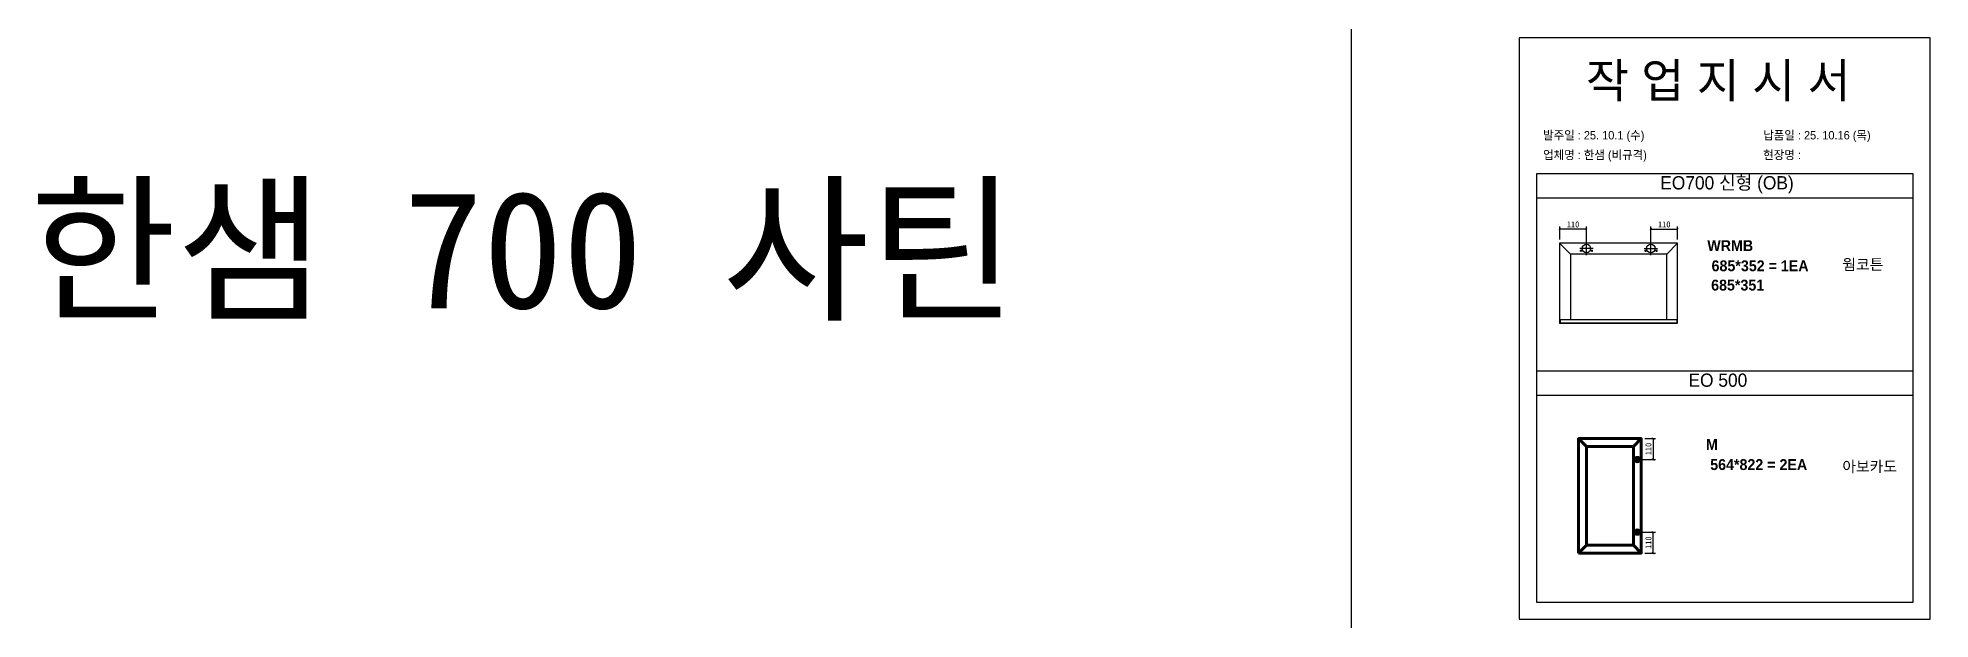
# Model space of a CAD drawing. Header units: millimetres. Extents: x -44117 to 256353, y -2095463 to 65325.
# Drawn here: x 104930 to 112666, y -363110 to -360734 of the extents above; entities that cross this region are included whole.
import ezdxf

# ---------------------------------------------------------------- set-up
doc = ezdxf.new("R2010")
doc.units = ezdxf.units.MM
doc.header["$LTSCALE"] = 10
doc.layers.add('Layer1', color=7, linetype='Continuous', lineweight=70)
doc.styles.add('MtX_Gulim', font='')
doc.styles.get('MtX_Gulim').set_extended_font_data('Gulim', bold=True)
doc.dimstyles.new('ISO-25', dxfattribs={"dimtxt": 2.5, "dimasz": 2.5, "dimexe": 1, "dimexo": 1, "dimtad": 1, "dimtxsty": 'Standard', "dimblk": 'ARCHTICK', "dimcen": 2.5, "dimadec": 0, "dimazin": 0, "dimtfac": 1, "dimtmove": 0, "dimatfit": 3, "dimfxl": 0, "dimarcsym": 0})

msp = doc.modelspace()

# ---------------------------------------------------------------- texts
at = {"linetype": 'Continuous', "style": 'MtX_Gulim'}
for s, height, p in [('WRMB', 44.508282, (111754.76189, -361605.82614)), ('685*352 = 1EA', 44.508282, (111772.24584, -361688.32505)), ('웜코튼', 44.508282, (112306.92766, -361683.04085)), ('M', 44.50828, (111749.2181, -362418.32951)), ('564*822 = 2EA', 44.508282, (111766.70205, -362500.82842)), ('아보카도', 44.508282, (112306.92766, -362508.93582))]:
    msp.add_text(s, height=height, dxfattribs=at).set_placement(p)
at = {"color": 242, "linetype": 'Continuous', "true_color": 0xcd2027, "style": 'MtX_Gulim'}
msp.add_text('685*351', height=44.508282, dxfattribs=at).set_placement((111770.58896, -361767.20629))
at = {"attachment_point": 1}
for s, width, gutter_width, heights, insert, char_height in [('{\\fGulim|b0|i0|c129|p50;작 업 지 시 서}', 3307.3198183, 12.5, [-155.84554], (111258.73204, -360838.47206), 140), ('\\pt11;{\\fGulim|b0|i0|c129|p50;발주일 : 25. 10.1 (수)}', 3307.3198183, 12.5, [34.50412], (111083.52268, -361115.19248), 34.3), ('{\\fGulim|b0|i0|c129|p50;납품일 : 25. 10.16 (목)}', 3307.3198183, 12.5, [37.67976], (111983.50066, -361115.19248), 34.3), ('{\\fGulim|b0|i0|c129|p50;업체명 : 한샘 (비규격)}', 3307.3198183, 12.5, [36.11279], (111083.52268, -361195.84866), 34.3), ('{\\fGulim|b0|i0|c129|p50;현장명 : }', 3307.3198183, 12.5, [-38.2735], (111983.50066, -361195.84866), 34.3), ('{\\f굴림|b0|i0|c129|p50;한샘} 700 {\\f굴림|b0|i0|c129|p50;사틴}', 5072.1082947, 2395.6482, [-533.35869], (104895.62473, -361360.17161), 479.1296392), ('{\\fGulim|b0|i0|c129|p50;EO700 신형 (OB)}', 5224.9748335, 19.74777, [57.05176], (111562.4741, -361299.61362), 54.1878762), ('{\\fGulim|b0|i0|c129|p50;EO 500}', 5224.9748335, 19.74777, [57.05176], (111677.88362, -362106.37965), 54.1878762)]:
    msp.add_mtext_dynamic_manual_height_columns(s, width=width, gutter_width=gutter_width, heights=heights, dxfattribs=dict(at, insert=insert, char_height=char_height))

# ---------------------------------------------------------------- blocks, each defined once
blk = doc.blocks.new('_ArchTick')
at = {"color": 0, "linetype": 'ByBlock', "const_width": 0.15}
blk.add_lwpolyline([(-0.5, -0.5), (0.5, 0.5)], dxfattribs=at)
blk = doc.blocks.new('*D3514')
at = {"color": 0, "lineweight": -2}
for p, q in [((111500.1, -362372), (111543, -362372)), ((111533, -362372), (111533, -362457.9)), ((111483.7, -362457.9), (111543, -362457.9))]:
    blk.add_line(p, q, dxfattribs=at)
at = {"layer": 'Defpoints', "color": 0}
for p in [(111485.1, -362372), (111468.7, -362457.9), (111533, -362457.9)]:
    blk.add_point(p, dxfattribs=at)
at = {"color": 0, "lineweight": -2, "xscale": 10, "yscale": 10, "zscale": 10}
for p, rotation in [((111533, -362372), 90), ((111533, -362457.9), 270)]:
    blk.add_blockref('_ArchTick', p, dxfattribs=dict(at, rotation=rotation))
at = {"color": 0, "insert": (111514.2, -362414.9), "char_height": 25, "attachment_point": 5, "rotation": 90}
blk.add_mtext('110', dxfattribs=at)
blk = doc.blocks.new('*D3515')
at = {"color": 0, "lineweight": -2}
for p, q in [((111483.7, -362754.7), (111543, -362754.7)), ((111533, -362840.5), (111533, -362754.7)), ((111500.1, -362840.5), (111543, -362840.5))]:
    blk.add_line(p, q, dxfattribs=at)
at = {"layer": 'Defpoints', "color": 0}
for p in [(111468.7, -362754.7), (111533, -362754.7), (111485.1, -362840.5)]:
    blk.add_point(p, dxfattribs=at)
at = {"color": 0, "lineweight": -2, "xscale": 10, "yscale": 10, "zscale": 10}
for p, rotation in [((111533, -362754.7), 90), ((111533, -362840.5), 270)]:
    blk.add_blockref('_ArchTick', p, dxfattribs=dict(at, rotation=rotation))
at = {"color": 0, "insert": (111514.2, -362797.6), "char_height": 25, "attachment_point": 5, "rotation": 90}
blk.add_mtext('110', dxfattribs=at)
blk = doc.blocks.new('*D3516')
at = {"color": 0, "lineweight": -2}
for p, q in [((111151.4, -361558.1), (111151.4, -361505.7)), ((111260.4, -361515.7), (111151.4, -361515.7)), ((111260.4, -361580.1), (111260.4, -361505.7))]:
    blk.add_line(p, q, dxfattribs=at)
at = {"layer": 'Defpoints', "color": 0}
for p in [(111151.4, -361515.7), (111151.4, -361573.1), (111260.4, -361595.1)]:
    blk.add_point(p, dxfattribs=at)
at = {"color": 0, "lineweight": -2, "xscale": 10, "yscale": 10, "zscale": 10, "rotation": 180}
blk.add_blockref('_ArchTick', (111151.4, -361515.7), dxfattribs=at)
at = {"color": 0, "lineweight": -2, "xscale": 10, "yscale": 10, "zscale": 10}
blk.add_blockref('_ArchTick', (111260.4, -361515.7), dxfattribs=at)
at = {"color": 0, "insert": (111205.9, -361497), "char_height": 25, "attachment_point": 5}
blk.add_mtext('110', dxfattribs=at)
blk = doc.blocks.new('*D3517')
at = {"color": 0, "lineweight": -2}
for p, q in [((111524.2, -361580.1), (111524.2, -361505.7)), ((111524.2, -361515.7), (111633.2, -361515.7)), ((111633.2, -361558.1), (111633.2, -361505.7))]:
    blk.add_line(p, q, dxfattribs=at)
at = {"layer": 'Defpoints', "color": 0}
for p in [(111633.2, -361515.7), (111524.2, -361595.1), (111633.2, -361573.1)]:
    blk.add_point(p, dxfattribs=at)
at = {"color": 0, "lineweight": -2, "xscale": 10, "yscale": 10, "zscale": 10, "rotation": 180}
blk.add_blockref('_ArchTick', (111524.2, -361515.7), dxfattribs=at)
at = {"color": 0, "lineweight": -2, "xscale": 10, "yscale": 10, "zscale": 10}
blk.add_blockref('_ArchTick', (111633.2, -361515.7), dxfattribs=at)
at = {"color": 0, "insert": (111578.7, -361497), "char_height": 25, "attachment_point": 5}
blk.add_mtext('110', dxfattribs=at)

# ---------------------------------------------------------------- dimensions: what is measured, and where the dimension line sits
for base, p1, p2, picture, middle in [((111151.44494, -361515.72796), (111260.44496, -361595.0933), (111151.44494, -361573.0933), '*D3516', (111205.94495, -361496.97796)), ((111633.17191, -361515.72796), (111524.17192, -361595.0933), (111633.17191, -361573.0933), '*D3517', (111578.67192, -361496.97796))]:
    dim = msp.add_linear_dim(base=base, p1=p1, p2=p2, text='110', dimstyle='ISO-25', override={"dimscale": 10, "dimasz": 1, "dimexo": 1.5, "dimtxsty": 'Standard'})
    dim.commit()
    dim.dimension.update_dxf_attribs({"geometry": picture, "text_midpoint": middle})
for base, p1, p2, angle, picture, middle in [((111532.97794, -362457.87618), (111485.12164, -362372.00594), (111468.7466, -362457.87618), 90, '*D3514', (111514.22794, -362414.94106)), ((111532.97794, -362754.67321), (111485.12164, -362840.54346), (111468.7466, -362754.67321), 270, '*D3515', (111514.22794, -362797.60833))]:
    dim = msp.add_linear_dim(base=base, p1=p1, p2=p2, angle=angle, text='110', dimstyle='ISO-25', override={"dimscale": 10, "dimasz": 1, "dimexo": 1.5, "dimtxsty": 'Standard'})
    dim.commit()
    dim.dimension.update_dxf_attribs({"geometry": picture, "text_midpoint": middle})

# ---------------------------------------------------------------- linework, layer by layer
for p, q in [((112595.92543, -361289.47927), (111055.92543, -361289.47927)), ((112595.92543, -361389.47927), (111055.92543, -361389.47927)), ((111150.94494, -361573.5933), (111150.94494, -361899.5933)), ((111195.44494, -361618.0933), (111151.09139, -361573.23975)), ((111633.17191, -361573.0933), (111151.44494, -361573.0933)), ((111287.71761, -361595.0933), (111233.17231, -361595.0933)), ((111260.44495, -361622.36595), (111260.44495, -361567.82065)), ((111496.89926, -361595.0933), (111551.44456, -361595.0933)), ((111524.17192, -361622.36595), (111524.17192, -361567.82065)), ((111589.17191, -361618.0933), (111633.52546, -361573.23975)), ((111633.67191, -361899.5933), (111633.67191, -361573.5933)), ((111195.44494, -361618.0933), (111195.44494, -361886.0933)), ((111589.17191, -361618.0933), (111195.44494, -361618.0933)), ((111241.94496, -361605.0933), (111233.94496, -361605.0933)), ((111237.94496, -361601.0933), (111237.94496, -361609.0933)), ((111286.94496, -361605.0933), (111278.94496, -361605.0933)), ((111282.94496, -361601.0933), (111282.94496, -361609.0933)), ((111505.67192, -361605.0933), (111497.67192, -361605.0933)), ((111501.67192, -361601.0933), (111501.67192, -361609.0933)), ((111550.67192, -361605.0933), (111542.67192, -361605.0933)), ((111546.67192, -361601.0933), (111546.67192, -361609.0933)), ((111589.17191, -361885.0933), (111589.17191, -361618.0933)), ((111150.94494, -361885.0933), (111633.67191, -361885.0933)), ((111150.94494, -361898.6933), (111633.67191, -361898.6933)), ((111151.44494, -361900.0933), (111633.17191, -361900.0933)), ((111153.44494, -361885.0933), (111153.44494, -361900.0933)), ((111631.17191, -361900.0933), (111631.17191, -361885.0933)), ((112595.92543, -362096.2453), (111055.92543, -362096.2453)), ((112595.92543, -362196.2453), (111055.92543, -362196.2453))]:
    msp.add_line(p, q)
at = {"color": 1}
for p in [(110300.49669, 21924.9366), (110300.49669, 14161.07811), (110300.49669, 18584.38997), (110300.49669, 10820.53148), (110300.49669, 18627.87121), (110300.49669, 10864.01272), (110300.49669, 15287.32457), (110300.49669, 7523.46608), (110300.49669, 3746.75115), (110300.49669, 21924.9366), (110300.49669, 14161.07811), (110300.49669, 18584.38997), (110300.49669, 10820.53148), (110300.49669, 18627.87121), (110300.49669, 10864.01272), (110300.49669, 15287.32457), (110300.49669, 7523.46608), (110300.49669, 3746.75115), (110300.49669, 21924.9366), (110300.49669, 14161.07811), (110300.49669, 18584.38997), (110300.49669, 10820.53148), (110300.49669, 18627.87121), (110300.49669, 10864.01272), (110300.49669, 15287.32457), (110300.49669, 7523.46608), (110300.49669, 3746.75115), (110300.49669, 21924.9366), (110300.49669, 14161.07811), (110300.49669, 18584.38997), (110300.49669, 10820.53148), (110300.49669, 18627.87121), (110300.49669, 10864.01272), (110300.49669, 15287.32457), (110300.49669, 7523.46608), (110300.49669, 3746.75115), (110300.49669, 21924.9366), (110300.49669, 14161.07811), (110300.49669, 18584.38997), (110300.49669, 10820.53148), (110300.49669, 18627.87121), (110300.49669, 10864.01272), (110300.49669, 15287.32457), (110300.49669, 7523.46608), (110300.49669, 3746.75115), (110300.49669, 21924.9366), (110300.49669, 14161.07811), (110300.49669, 18584.38997), (110300.49669, 10820.53148), (110300.49669, 18627.87121), (110300.49669, 10864.01272), (110300.49669, 15287.32457), (110300.49669, 7523.46608), (110300.49669, 3746.75115), (110300.49669, 21924.9366), (110300.49669, 14161.07811), (110300.49669, 18584.38997), (110300.49669, 10820.53148), (110300.49669, 18627.87121), (110300.49669, 10864.01272), (110300.49669, 15287.32457), (110300.49669, 7523.46608), (110300.49669, 3746.75115), (110300.49669, 21924.9366), (110300.49669, 14161.07811), (110300.49669, 18584.38997), (110300.49669, 10820.53148), (110300.49669, 18627.87121), (110300.49669, 10864.01272), (110300.49669, 15287.32457), (110300.49669, 7523.46608), (110300.49669, 3746.75115), (110300.49669, 21924.9366), (110300.49669, 14161.07811), (110300.49669, 18584.38997), (110300.49669, 10820.53148), (110300.49669, 18627.87121), (110300.49669, 10864.01272), (110300.49669, 15287.32457), (110300.49669, 7523.46608), (110300.49669, 3746.75115), (110300.49669, 21924.9366), (110300.49669, 14161.07811), (110300.49669, 18584.38997), (110300.49669, 10820.53148), (110300.49669, 18627.87121), (110300.49669, 10864.01272), (110300.49669, 15287.32457), (110300.49669, 7523.46608), (110300.49669, 3746.75115), (110300.49669, 12702.87182), (110300.49669, 4939.01333), (110300.49669, 9362.32519), (110300.49669, 1598.4667), (110300.49669, 9405.80642), (110300.49669, 1641.94794), (110300.49669, 6065.25979), (110300.49669, -1698.5987), (110300.49669, -5475.31363), (110300.49669, 12702.87182), (110300.49669, 4939.01333), (110300.49669, 9362.32519), (110300.49669, 1598.4667), (110300.49669, 9405.80642), (110300.49669, 1641.94794), (110300.49669, 6065.25979), (110300.49669, -1698.5987), (110300.49669, -5475.31363), (110300.49669, 12702.87182), (110300.49669, 4939.01333), (110300.49669, 9362.32519), (110300.49669, 1598.4667), (110300.49669, 9405.80642), (110300.49669, 1641.94794), (110300.49669, 6065.25979), (110300.49669, -1698.5987), (110300.49669, -5475.31363), (110300.49669, 12702.87182), (110300.49669, 4939.01333), (110300.49669, 9362.32519), (110300.49669, 1598.4667), (110300.49669, 9405.80642), (110300.49669, 1641.94794), (110300.49669, 6065.25979), (110300.49669, -1698.5987), (110300.49669, -5475.31363), (110300.49669, 12702.87182), (110300.49669, 4939.01333), (110300.49669, 9362.32519), (110300.49669, 1598.4667), (110300.49669, 9405.80642), (110300.49669, 1641.94794), (110300.49669, 6065.25979), (110300.49669, -1698.5987), (110300.49669, -5475.31363)]:
    msp.add_xline(p, (0, 1), dxfattribs=at)
msp.add_lwpolyline([(110985.92543, -363110.30955), (112665.92543, -363110.30955), (112665.92543, -360734.30955), (110985.92543, -360734.30955)], close=True)
msp.add_lwpolyline([(111055.92543, -361289.47927), (111055.92543, -363040.30955), (112595.92543, -363040.30955), (112595.92543, -361289.47927)])
for centre, radius in [((111260.44495, -361595.0933), 17.5), ((111524.17192, -361595.0933), 17.5), ((111237.94496, -361605.0933), 1.6), ((111282.94496, -361605.0933), 1.6), ((111501.67192, -361605.0933), 1.6), ((111546.67192, -361605.0933), 1.6)]:
    msp.add_circle(centre, radius)
for centre, start, end in [((111151.44494, -361573.5933), 90, 180), ((111633.17191, -361573.5933), 0, 90), ((111151.44494, -361899.5933), 180, 270), ((111633.17191, -361899.5933), 270, 0)]:
    msp.add_arc(centre, 0.5, start, end)
at = {"layer": 'Layer1'}
for p, q in [((111260.67837, -362404.06926), (111228.61505, -362372.00594)), ((111453.05832, -362404.06926), (111485.12164, -362372.00594)), ((111468.7466, -362444.5487), (111468.7466, -362471.20366)), ((111468.7466, -362768.00069), (111468.7466, -362741.34573)), ((111228.61505, -362840.54346), (111260.67837, -362808.48013)), ((111485.12164, -362840.54346), (111453.05832, -362808.48013)), ((111453.05832, -362808.48013), (111485.12164, -362840.54346))]:
    msp.add_line(p, q, dxfattribs=at)
for points in [[(111228.61505, -362840.54346), (111485.12164, -362840.54346), (111485.12164, -362372.00594), (111228.61505, -362372.00594)], [(111260.67837, -362808.48013), (111453.05832, -362808.48013), (111453.05832, -362404.06926), (111260.67837, -362404.06926)], [(111482.07409, -362457.87618), (111455.41912, -362457.87618)], [(111482.07409, -362754.67321), (111455.41912, -362754.67321)]]:
    msp.add_lwpolyline(points, close=True, dxfattribs=at)
for centre in [(111468.7466, -362457.87618), (111468.7466, -362754.67321)]:
    msp.add_circle(centre, 8.88499, dxfattribs=at)

msp.set_redraw_order([(e.dxf.handle, doc.entitydb.next_handle()) for e in msp.query("TEXT MTEXT ATTDEF DIMENSION ARC_DIMENSION")])  # texts and dimensions are drawn at this point

doc.saveas('drawing.dxf')
